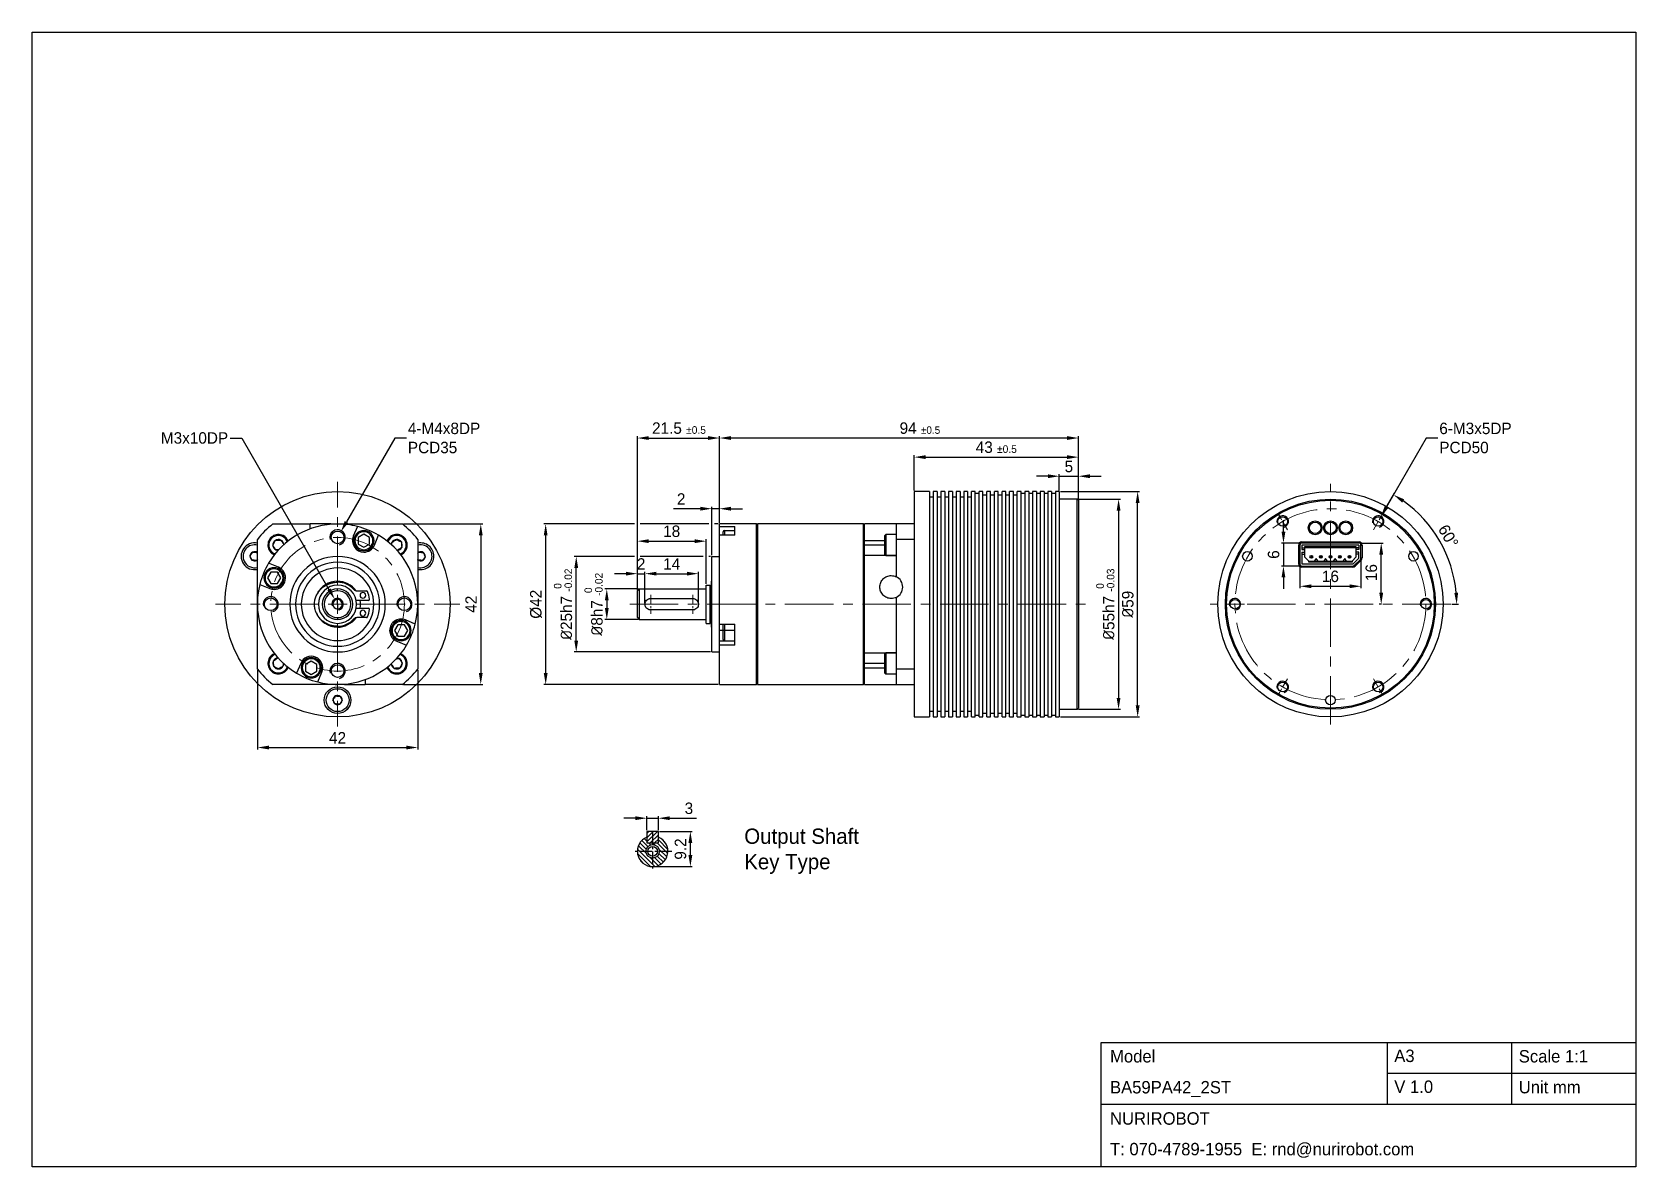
# Model space of a CAD drawing. Header units: millimetres. Extents: x 0 to 420, y 0 to 297.
import ezdxf

# ---------------------------------------------------------------- set-up
doc = ezdxf.new("R2010")
doc.units = ezdxf.units.MM
doc.header["$PDSIZE"] = -1
doc.linetypes.add('CENTERX2', pattern=[20.32, 12.7, -2.54, 2.54, -2.54])
doc.layers.add('외형선', color=7, linetype='Continuous', lineweight=25)
doc.layers.add('중심선', color=1, linetype='CENTERX2')
doc.layers.add('치수선', color=3, linetype='Continuous')
doc.styles.add('누리로봇 문자스타일_20230829', font='GOTHIC.TTF')
doc.dimstyles.new('A4기본 치수스타일', dxfattribs={"dimtxt": 3, "dimasz": 2.5, "dimexe": 0.5, "dimexo": 0.3, "dimgap": 1, "dimtad": 1, "dimtoh": 1, "dimdec": 1, "dimzin": 12, "dimdsep": 46, "dimtxsty": '누리로봇 문자스타일_20230829', "dimcen": 0.09, "dimclrd": 3, "dimclre": 3, "dimclrt": 3, "dimadec": 0, "dimazin": 3, "dimtm": 1e-09, "dimtfac": 1, "dimtdec": 1, "dimtofl": 0, "dimtmove": 0, "dimatfit": 3, "dimfxl": 1, "dimfrac": 2, "dimarcsym": 0})
doc.dimstyles.new('A4지시선 치수스타일', dxfattribs={"dimtxt": 3, "dimasz": 2.5, "dimexe": 0.5, "dimexo": 0.3, "dimgap": 0.396875, "dimtad": 0, "dimtih": 1, "dimtoh": 1, "dimdec": 1, "dimzin": 12, "dimdsep": 46, "dimtxsty": '누리로봇 문자스타일_20230829', "dimcen": 0.09, "dimclrd": 3, "dimclre": 3, "dimclrt": 3, "dimadec": 0, "dimazin": 3, "dimtm": 1e-09, "dimtfac": 1, "dimtdec": 1, "dimtofl": 0, "dimtmove": 0, "dimatfit": 3, "dimfxl": 1, "dimfrac": 2, "dimarcsym": 0})
doc.dimstyles.new('A4치수선 초과 치수스타일', dxfattribs={"dimtxt": 3, "dimasz": 2.5, "dimexe": 0.5, "dimexo": 0.3, "dimgap": 1, "dimtad": 1, "dimdec": 1, "dimzin": 12, "dimdsep": 46, "dimtxsty": '누리로봇 문자스타일_20230829', "dimcen": 0.09, "dimclrd": 3, "dimclre": 3, "dimclrt": 3, "dimadec": 0, "dimazin": 3, "dimtm": 1e-09, "dimtfac": 1, "dimtdec": 1, "dimtofl": 0, "dimtmove": 0, "dimatfit": 3, "dimfxl": 1, "dimfrac": 2, "dimarcsym": 0})

msp = doc.modelspace()

# ---------------------------------------------------------------- texts
at = {"color": 3, "ltscale": 0.5, "insert": (186.5, 88.55), "char_height": 4, "width": 69.668, "attachment_point": 1, "style": '누리로봇 문자스타일_20230829'}
msp.add_mtext('Output Shaft\\PKey Type', dxfattribs=at)
at = {"lineweight": -3, "attachment_point": 1, "style": '누리로봇 문자스타일_20230829'}
for s, insert, char_height, width in [('Model', (282.3, 30.58), 3.255, 10.7408), ('A3', (356.72, 30.7), 3.255, 22.2026), ('{\\fCentury Gothic|b0|i0|c0|p34;Scale 1:1}', (389.32, 30.58), 3.2548, 53.4053), ('BA59PA42_2ST', (282.28, 22.48), 3.2548, 39.9112), ('V 1.0', (356.72, 22.62), 3.255, 22.2026), ('Unit mm', (389.32, 22.5), 3.255, 53.4053), ('NURIROBOT', (282.28, 14.3), 3.255, 40.3813), ('T: 070-4789-1955  E: rnd@nurirobot.com', (282.29, 6.29), 3.2548, 113.1697)]:
    msp.add_mtext(s, dxfattribs=dict(at, insert=insert, char_height=char_height, width=width))

# ---------------------------------------------------------------- blocks, each defined once
blk = doc.blocks.new('*D64')
at = {"layer": 'Defpoints', "color": 0}
for p in [(96.97, 168.26), (96.97, 126.26), (117.5, 126.26)]:
    blk.add_point(p, dxfattribs=at)
at = {"layer": '치수선', "color": 3, "lineweight": -2}
for p, q in [((97.27, 168.26), (118, 168.26)), ((117.5, 165.26), (117.5, 129.26)), ((97.27, 126.26), (118, 126.26))]:
    blk.add_line(p, q, dxfattribs=at)
at = {"layer": '치수선', "color": 3}
for points in [[(117, 165.26), (118, 165.26), (117.5, 168.26)], [(117, 129.26), (118, 129.26), (117.5, 126.26)]]:
    blk.add_solid(points, dxfattribs=at)
at = {"layer": '치수선', "color": 3, "insert": (114.96, 147.26), "char_height": 3, "attachment_point": 5, "rotation": 90, "style": '누리로봇 문자스타일_20230829'}
blk.add_mtext('42', dxfattribs=at)
blk = doc.blocks.new('*D65')
at = {"layer": 'Defpoints', "color": 0}
for p in [(59, 130.29), (101, 130.29), (101, 109.76)]:
    blk.add_point(p, dxfattribs=at)
at = {"layer": '치수선', "color": 3, "lineweight": -2}
for p, q in [((59, 129.99), (59, 109.26)), ((101, 129.99), (101, 109.26)), ((62, 109.76), (98, 109.76))]:
    blk.add_line(p, q, dxfattribs=at)
at = {"layer": '치수선', "color": 3}
for points in [[(62, 110.26), (62, 109.26), (59, 109.76)], [(98, 110.26), (98, 109.26), (101, 109.76)]]:
    blk.add_solid(points, dxfattribs=at)
at = {"layer": '치수선', "color": 3, "insert": (80, 112.3), "char_height": 3, "attachment_point": 5, "style": '누리로봇 문자스타일_20230829'}
blk.add_mtext('42', dxfattribs=at)
blk = doc.blocks.new('SW_CENTERMARKSYMBOL_0')
at = {"layer": '중심선', "color": 0, "linetype": 'CENTERX2', "lineweight": 18}
for p, q in [((0, 5), (0, 32)), ((-5, 0), (-32, 0)), ((0, 0), (-2.5, 0)), ((0, 0), (0, 2.5)), ((0, 0), (0, -2.5)), ((0, 0), (2.5, 0)), ((5, 0), (32, 0)), ((0, -5), (0, -32))]:
    blk.add_line(p, q, dxfattribs=at)
blk = doc.blocks.new('*D80')
at = {"layer": 'Defpoints', "color": 0}
for p in [(347.5, 163.26), (353.3, 163.26), (353.7, 147.26)]:
    blk.add_point(p, dxfattribs=at)
at = {"layer": '치수선', "color": 3, "lineweight": -2}
for p, q in [((347.8, 163.26), (353.8, 163.26)), ((353.3, 150.26), (353.3, 160.26)), ((353.4, 147.26), (352.8, 147.26))]:
    blk.add_line(p, q, dxfattribs=at)
at = {"layer": '치수선', "color": 3}
for points in [[(352.8, 160.26), (353.8, 160.26), (353.3, 163.26)], [(352.8, 150.26), (353.8, 150.26), (353.3, 147.26)]]:
    blk.add_solid(points, dxfattribs=at)
at = {"layer": '치수선', "color": 3, "insert": (350.72, 155.54), "char_height": 3, "attachment_point": 5, "rotation": 90, "style": '누리로봇 문자스타일_20230829'}
blk.add_mtext('16', dxfattribs=at)
blk = doc.blocks.new('*D81')
at = {"layer": 'Defpoints', "color": 0}
for p in [(332.5, 163.26), (327.7, 157.26), (332.5, 157.26)]:
    blk.add_point(p, dxfattribs=at)
at = {"layer": '치수선', "color": 3, "lineweight": -2}
for p, q in [((327.7, 166.26), (327.7, 169.26)), ((332.2, 163.26), (327.2, 163.26)), ((327.7, 163.26), (327.7, 157.26)), ((332.2, 157.26), (327.2, 157.26)), ((327.7, 154.26), (327.7, 151.26))]:
    blk.add_line(p, q, dxfattribs=at)
at = {"layer": '치수선', "color": 3}
for points in [[(327.2, 166.26), (328.2, 166.26), (327.7, 163.26)], [(327.2, 154.26), (328.2, 154.26), (327.7, 157.26)]]:
    blk.add_solid(points, dxfattribs=at)
at = {"layer": '치수선', "color": 3, "insert": (325.12, 160.26), "char_height": 3, "attachment_point": 5, "rotation": 90, "style": '누리로봇 문자스타일_20230829'}
blk.add_mtext('6', dxfattribs=at)
blk = doc.blocks.new('*D82')
at = {"layer": 'Defpoints', "color": 0}
for p in [(332, 157.76), (348, 159.37), (348, 151.96)]:
    blk.add_point(p, dxfattribs=at)
at = {"layer": '치수선', "color": 3, "lineweight": -2}
for p, q in [((332, 157.46), (332, 151.46)), ((348, 159.07), (348, 151.46)), ((335, 151.96), (345, 151.96))]:
    blk.add_line(p, q, dxfattribs=at)
at = {"layer": '치수선', "color": 3}
for points in [[(335, 152.46), (335, 151.46), (332, 151.96)], [(345, 152.46), (345, 151.46), (348, 151.96)]]:
    blk.add_solid(points, dxfattribs=at)
at = {"layer": '치수선', "color": 3, "insert": (340, 154.54), "char_height": 3, "attachment_point": 5, "style": '누리로봇 문자스타일_20230829'}
blk.add_mtext('16', dxfattribs=at)
blk = doc.blocks.new('*U62')
at = {"color": 1, "linetype": 'CENTERX2', "lineweight": 18, "ltscale": 0.2}
blk.add_line((-2.5, 0), (2.5, 0), dxfattribs=at)
blk = doc.blocks.new('*U63')
at = {"color": 0, "linetype": 'ByBlock', "lineweight": -2}
for p, rotation in [((235.99, 139.54), 120), ((260.99, 139.54), 60.00000000000001), ((223.49, 117.89), 180), ((235.99, 96.24), 240), ((260.99, 96.24), 300)]:
    blk.add_blockref('*U62', p, dxfattribs=dict(at, rotation=rotation))
blk.add_blockref('*U62', (273.49, 117.89), dxfattribs=at)
blk = doc.blocks.new('*D83')
at = {"color": 3, "ltscale": 0.5}
for p, q in [((353.9, 171.34), (356.79, 176.33)), ((371.8, 147.26), (373.57, 147.26))]:
    blk.add_line(p, q, dxfattribs=at)
blk.add_arc((340, 147.26), 33.07, 5.1991, 54.8009, dxfattribs=at)
for points in [[(358.79, 173.86), (359.33, 174.71), (356.54, 175.9)], [(373.44, 150.28), (372.44, 150.23), (373.07, 147.26)]]:
    blk.add_solid(points, dxfattribs=at)
at = {"layer": 'Defpoints', "color": 0, "ltscale": 0.5}
for p in [(353.75, 171.08), (351.25, 166.75), (371.08, 158.57), (308.5, 147.26), (371.5, 147.26)]:
    blk.add_point(p, dxfattribs=at)
at = {"color": 3, "ltscale": 0.5, "insert": (370.87, 165.08), "char_height": 3, "attachment_point": 5, "rotation": 300, "style": '누리로봇 문자스타일_20230829'}
blk.add_mtext('60°', dxfattribs=at)
blk = doc.blocks.new('*D84')
at = {"color": 3, "linetype": 'Continuous', "lineweight": -2}
for p, q in [((365.11, 190.76), (354.62, 172.59)), ((368.11, 190.76), (365.11, 190.76)), ((352.41, 168.91), (352.59, 168.91)), ((352.5, 168.82), (352.5, 169))]:
    blk.add_line(p, q, dxfattribs=at)
at = {"color": 3, "linetype": 'Continuous'}
blk.add_solid([(354.19, 172.84), (355.06, 172.34), (353.12, 169.99)], dxfattribs=at)
at = {"layer": 'Defpoints', "color": 0, "linetype": 'Continuous'}
for p in [(353.12, 169.99), (351.87, 167.83)]:
    blk.add_point(p, dxfattribs=at)
at = {"color": 3, "linetype": 'Continuous', "lineweight": 18, "insert": (368.51, 190.76), "char_height": 3, "attachment_point": 4, "style": '누리로봇 문자스타일_20230829'}
blk.add_mtext('6-M3x5DP\\PPCD50', dxfattribs=at)
blk = doc.blocks.new('*D66')
at = {"layer": 'Defpoints', "color": 0}
for p in [(180, 190.76), (274, 174.46), (180, 168.26)]:
    blk.add_point(p, dxfattribs=at)
at = {"layer": '치수선', "color": 3, "lineweight": -2}
for p, q in [((180, 168.56), (180, 191.26)), ((271, 190.76), (183, 190.76)), ((274, 174.76), (274, 191.26))]:
    blk.add_line(p, q, dxfattribs=at)
at = {"layer": '치수선', "color": 3}
for points in [[(183, 191.26), (183, 190.26), (180, 190.76)], [(271, 191.26), (271, 190.26), (274, 190.76)]]:
    blk.add_solid(points, dxfattribs=at)
at = {"layer": '치수선', "color": 3, "insert": (232.5, 193.34), "char_height": 3, "attachment_point": 5, "style": '누리로봇 문자스타일_20230829'}
blk.add_mtext('94 {\\H0.65x;%%P0.5}', dxfattribs=at)
blk = doc.blocks.new('*D67')
at = {"layer": 'Defpoints', "color": 0}
for p in [(273.7, 174.76), (273.7, 119.76), (284.52, 119.76)]:
    blk.add_point(p, dxfattribs=at)
at = {"layer": '치수선', "color": 3, "lineweight": -2}
for p, q in [((274, 174.76), (285.02, 174.76)), ((284.52, 171.76), (284.52, 122.76)), ((274, 119.76), (285.02, 119.76))]:
    blk.add_line(p, q, dxfattribs=at)
at = {"layer": '치수선', "color": 3}
for points in [[(284.02, 171.76), (285.02, 171.76), (284.52, 174.76)], [(284.02, 122.76), (285.02, 122.76), (284.52, 119.76)]]:
    blk.add_solid(points, dxfattribs=at)
at = {"layer": '치수선', "color": 3, "insert": (281.07, 147.26), "char_height": 3, "attachment_point": 5, "rotation": 90, "style": '누리로봇 문자스타일_20230829'}
blk.add_mtext('{\\fISOCPEUR|b0|i0|c0|p34;%%C}55h7 {\\H0.66x;\\S 0^ -0.03;}', dxfattribs=at)
blk = doc.blocks.new('*D68')
at = {"layer": 'Defpoints', "color": 0}
for p in [(159, 151.26), (150.5, 143.26), (159, 143.26)]:
    blk.add_point(p, dxfattribs=at)
at = {"layer": '치수선', "color": 3, "lineweight": -2}
for p, q in [((158.7, 151.26), (150, 151.26)), ((150.5, 148.26), (150.5, 146.26)), ((158.7, 143.26), (150, 143.26))]:
    blk.add_line(p, q, dxfattribs=at)
at = {"layer": '치수선', "color": 3}
for points in [[(150, 148.26), (151, 148.26), (150.5, 151.26)], [(150, 146.26), (151, 146.26), (150.5, 143.26)]]:
    blk.add_solid(points, dxfattribs=at)
at = {"layer": '치수선', "color": 3, "insert": (147.05, 147.26), "char_height": 3, "attachment_point": 5, "rotation": 90, "style": '누리로봇 문자스타일_20230829'}
blk.add_mtext('{\\fISOCPEUR|b0|i0|c0|p34;%%C}8h7 {\\H0.66x;\\S 0^ -0.02;}', dxfattribs=at)
blk = doc.blocks.new('*D85')
at = {"layer": 'Defpoints', "color": 0}
for p in [(142.5, 159.76), (178, 159.76), (178, 134.76)]:
    blk.add_point(p, dxfattribs=at)
at = {"layer": '치수선', "color": 3, "lineweight": -2}
for p, q in [((157.75, 159.76), (142, 159.76)), ((175.75, 159.76), (159.25, 159.76)), ((177.7, 159.76), (177.25, 159.76)), ((142.5, 137.76), (142.5, 156.76)), ((177.7, 134.76), (142, 134.76))]:
    blk.add_line(p, q, dxfattribs=at)
at = {"layer": '치수선', "color": 3}
for points in [[(142, 156.76), (143, 156.76), (142.5, 159.76)], [(142, 137.76), (143, 137.76), (142.5, 134.76)]]:
    blk.add_solid(points, dxfattribs=at)
at = {"layer": '치수선', "color": 3, "insert": (139.05, 147.26), "char_height": 3, "width": 29.0707, "attachment_point": 5, "rotation": 90, "style": '누리로봇 문자스타일_20230829'}
blk.add_mtext('{\\fISOCPEUR|b0|i0|c0|p34;%%C}25h7 {\\H0.66x;\\S 0^ -0.02;}', dxfattribs=at)
blk = doc.blocks.new('*D86')
at = {"layer": 'Defpoints', "color": 0}
for p in [(134.5, 168.26), (180, 168.26), (180, 126.26)]:
    blk.add_point(p, dxfattribs=at)
at = {"layer": '치수선', "color": 3, "lineweight": -2}
for p, q in [((157.75, 168.26), (134, 168.26)), ((177.25, 168.26), (159.25, 168.26)), ((179.7, 168.26), (178.75, 168.26)), ((134.5, 129.26), (134.5, 165.26)), ((179.7, 126.26), (134, 126.26))]:
    blk.add_line(p, q, dxfattribs=at)
at = {"layer": '치수선', "color": 3}
for points in [[(134, 165.26), (135, 165.26), (134.5, 168.26)], [(134, 129.26), (135, 129.26), (134.5, 126.26)]]:
    blk.add_solid(points, dxfattribs=at)
at = {"layer": '치수선', "color": 3, "insert": (131.96, 147.26), "char_height": 3, "attachment_point": 5, "rotation": 90, "style": '누리로봇 문자스타일_20230829'}
blk.add_mtext('%%C42', dxfattribs=at)
blk = doc.blocks.new('*D87')
at = {"layer": 'Defpoints', "color": 0}
for p in [(180, 190.76), (180, 190.76), (158.5, 150.76)]:
    blk.add_point(p, dxfattribs=at)
at = {"layer": '치수선', "color": 3, "lineweight": -2}
for p, q in [((158.5, 151.06), (158.5, 191.26)), ((161.5, 190.76), (177, 190.76)), ((180, 191.06), (180, 191.26))]:
    blk.add_line(p, q, dxfattribs=at)
at = {"layer": '치수선', "color": 3}
for points in [[(161.5, 191.26), (161.5, 190.26), (158.5, 190.76)], [(177, 191.26), (177, 190.26), (180, 190.76)]]:
    blk.add_solid(points, dxfattribs=at)
at = {"layer": '치수선', "color": 3, "insert": (169.41, 193.34), "char_height": 3, "attachment_point": 5, "style": '누리로봇 문자스타일_20230829'}
blk.add_mtext('21.5 {\\H0.66667x;%%P0.5}', dxfattribs=at)
blk = doc.blocks.new('*D69')
at = {"layer": 'Defpoints', "color": 0}
for p in [(180, 172.26), (180, 172.26), (178, 159.76)]:
    blk.add_point(p, dxfattribs=at)
at = {"layer": '치수선', "color": 3, "lineweight": -2}
for p, q in [((175, 172.26), (167.96, 172.26)), ((178, 160.06), (178, 172.76)), ((180, 172.26), (178, 172.26)), ((180, 172.56), (180, 172.76)), ((183, 172.26), (186, 172.26))]:
    blk.add_line(p, q, dxfattribs=at)
at = {"layer": '치수선', "color": 3}
for points in [[(175, 172.76), (175, 171.76), (178, 172.26)], [(183, 172.76), (183, 171.76), (180, 172.26)]]:
    blk.add_solid(points, dxfattribs=at)
at = {"layer": '치수선', "color": 3, "insert": (169.98, 174.8), "char_height": 3, "attachment_point": 5, "style": '누리로봇 문자스타일_20230829'}
blk.add_mtext('2', dxfattribs=at)
blk = doc.blocks.new('*D70')
at = {"layer": 'Defpoints', "color": 0}
for p in [(176.5, 163.76), (176.5, 152.26), (158.5, 150.76)]:
    blk.add_point(p, dxfattribs=at)
at = {"layer": '치수선', "color": 3, "lineweight": -2}
for p, q in [((158.5, 151.06), (158.5, 164.26)), ((176.5, 152.56), (176.5, 164.26)), ((161.5, 163.76), (173.5, 163.76))]:
    blk.add_line(p, q, dxfattribs=at)
at = {"layer": '치수선', "color": 3}
for points in [[(161.5, 164.26), (161.5, 163.26), (158.5, 163.76)], [(173.5, 164.26), (173.5, 163.26), (176.5, 163.76)]]:
    blk.add_solid(points, dxfattribs=at)
at = {"layer": '치수선', "color": 3, "insert": (167.5, 166.34), "char_height": 3, "attachment_point": 5, "style": '누리로봇 문자스타일_20230829'}
blk.add_mtext('18', dxfattribs=at)
blk = doc.blocks.new('*D71')
at = {"layer": 'Defpoints', "color": 0}
for p in [(274, 185.76), (231, 176.76), (274, 174.76)]:
    blk.add_point(p, dxfattribs=at)
at = {"layer": '치수선', "color": 3, "lineweight": -2}
for p, q in [((231, 177.06), (231, 186.26)), ((234, 185.76), (271, 185.76)), ((274, 175.06), (274, 186.26))]:
    blk.add_line(p, q, dxfattribs=at)
at = {"layer": '치수선', "color": 3}
for points in [[(234, 186.26), (234, 185.26), (231, 185.76)], [(271, 186.26), (271, 185.26), (274, 185.76)]]:
    blk.add_solid(points, dxfattribs=at)
at = {"layer": '치수선', "color": 3, "insert": (252.5, 188.34), "char_height": 3, "attachment_point": 5, "style": '누리로봇 문자스타일_20230829'}
blk.add_mtext('43 {\\H0.66667x;%%P0.5}', dxfattribs=at)
blk = doc.blocks.new('*D72')
at = {"layer": 'Defpoints', "color": 0}
for p in [(274, 180.76), (269, 176.76), (274, 174.76)]:
    blk.add_point(p, dxfattribs=at)
at = {"layer": '치수선', "color": 3, "lineweight": -2}
for p, q in [((266, 180.76), (263, 180.76)), ((269, 177.06), (269, 181.26)), ((269, 180.76), (274, 180.76)), ((274, 175.06), (274, 181.26)), ((277, 180.76), (280, 180.76))]:
    blk.add_line(p, q, dxfattribs=at)
at = {"layer": '치수선', "color": 3}
for points in [[(266, 181.26), (266, 180.26), (269, 180.76)], [(277, 181.26), (277, 180.26), (274, 180.76)]]:
    blk.add_solid(points, dxfattribs=at)
at = {"layer": '치수선', "color": 3, "insert": (271.5, 183.3), "char_height": 3, "attachment_point": 5, "style": '누리로봇 문자스타일_20230829'}
blk.add_mtext('5', dxfattribs=at)
blk = doc.blocks.new('*D73')
at = {"layer": 'Defpoints', "color": 0}
for p in [(79.25, 148.56), (80.75, 145.96)]:
    blk.add_point(p, dxfattribs=at)
at = {"layer": '치수선', "color": 3, "lineweight": -2}
for p, q in [((51.89, 190.76), (54.89, 190.76)), ((54.89, 190.76), (77.75, 151.16)), ((79.91, 147.26), (80.09, 147.26)), ((80, 147.17), (80, 147.35))]:
    blk.add_line(p, q, dxfattribs=at)
at = {"layer": '치수선', "color": 3}
blk.add_solid([(78.18, 151.41), (77.32, 150.91), (79.25, 148.56)], dxfattribs=at)
at = {"layer": '치수선', "color": 3, "insert": (42.54, 190.76), "char_height": 3, "attachment_point": 5, "style": '누리로봇 문자스타일_20230829'}
blk.add_mtext('M3x10DP', dxfattribs=at)
blk = doc.blocks.new('*D74')
at = {"layer": 'Defpoints', "color": 0}
for p in [(80.83, 166.19), (79.17, 163.33)]:
    blk.add_point(p, dxfattribs=at)
at = {"layer": '치수선', "color": 3, "lineweight": -2}
for p, q in [((95.01, 190.76), (82.33, 168.79)), ((98.01, 190.76), (95.01, 190.76)), ((79.91, 164.76), (80.09, 164.76)), ((80, 164.67), (80, 164.85))]:
    blk.add_line(p, q, dxfattribs=at)
at = {"layer": '치수선', "color": 3}
blk.add_solid([(81.89, 169.04), (82.76, 168.54), (80.83, 166.19)], dxfattribs=at)
at = {"layer": '치수선', "color": 3, "insert": (98.41, 190.76), "char_height": 3, "attachment_point": 4, "style": '누리로봇 문자스타일_20230829'}
blk.add_mtext('4-M4x8DP\\PPCD35', dxfattribs=at)
blk = doc.blocks.new('*D75')
at = {"layer": 'Defpoints', "color": 0}
for p in [(269, 176.76), (289.52, 176.76), (269, 117.76)]:
    blk.add_point(p, dxfattribs=at)
at = {"layer": '치수선', "color": 3, "lineweight": -2}
for p, q in [((269.3, 176.76), (290.02, 176.76)), ((289.52, 120.76), (289.52, 173.76)), ((269.3, 117.76), (290.02, 117.76))]:
    blk.add_line(p, q, dxfattribs=at)
at = {"layer": '치수선', "color": 3}
for points in [[(289.02, 173.76), (290.02, 173.76), (289.52, 176.76)], [(289.02, 120.76), (290.02, 120.76), (289.52, 117.76)]]:
    blk.add_solid(points, dxfattribs=at)
at = {"layer": '치수선', "color": 3, "insert": (286.94, 147.26), "char_height": 3, "attachment_point": 5, "rotation": 90, "style": '누리로봇 문자스타일_20230829'}
blk.add_mtext('{\\fISOCPEUR|b0|i0|c0|p34;%%C}59', dxfattribs=at)
blk = doc.blocks.new('*D76')
at = {"layer": 'Defpoints', "color": 0}
for p in [(164, 87.79), (172.39, 87.79), (162.5, 78.59)]:
    blk.add_point(p, dxfattribs=at)
at = {"layer": '치수선', "color": 3, "lineweight": -2}
for p, q in [((164.3, 87.79), (172.89, 87.79)), ((172.39, 81.59), (172.39, 84.79)), ((162.8, 78.59), (172.89, 78.59))]:
    blk.add_line(p, q, dxfattribs=at)
at = {"layer": '치수선', "color": 3}
for points in [[(171.89, 84.79), (172.89, 84.79), (172.39, 87.79)], [(171.89, 81.59), (172.89, 81.59), (172.39, 78.59)]]:
    blk.add_solid(points, dxfattribs=at)
at = {"layer": '치수선', "color": 3, "insert": (169.81, 83.19), "char_height": 3, "attachment_point": 5, "rotation": 90, "style": '누리로봇 문자스타일_20230829'}
blk.add_mtext('9.2', dxfattribs=at)
blk = doc.blocks.new('*D77')
at = {"layer": 'Defpoints', "color": 0}
for p in [(164, 91.26), (161, 87.79), (164, 87.79)]:
    blk.add_point(p, dxfattribs=at)
at = {"layer": '치수선', "color": 3, "lineweight": -2}
for p, q in [((158, 91.26), (155, 91.26)), ((161, 88.09), (161, 91.76)), ((161, 91.26), (164, 91.26)), ((164, 88.09), (164, 91.76)), ((167, 91.26), (174.01, 91.26))]:
    blk.add_line(p, q, dxfattribs=at)
at = {"layer": '치수선', "color": 3}
for points in [[(158, 91.76), (158, 90.76), (161, 91.26)], [(167, 91.76), (167, 90.76), (164, 91.26)]]:
    blk.add_solid(points, dxfattribs=at)
at = {"layer": '치수선', "color": 3, "insert": (172, 93.84), "char_height": 3, "attachment_point": 5, "style": '누리로봇 문자스타일_20230829'}
blk.add_mtext('3', dxfattribs=at)
blk = doc.blocks.new('*D78')
at = {"layer": 'Defpoints', "color": 0}
for p in [(174.5, 155.26), (160.5, 147.26), (174.5, 147.26)]:
    blk.add_point(p, dxfattribs=at)
at = {"layer": '치수선', "color": 3, "lineweight": -2}
for p, q in [((160.5, 147.56), (160.5, 155.76)), ((174.5, 147.56), (174.5, 155.76)), ((163.5, 155.26), (171.5, 155.26))]:
    blk.add_line(p, q, dxfattribs=at)
at = {"layer": '치수선', "color": 3}
for points in [[(163.5, 155.76), (163.5, 154.76), (160.5, 155.26)], [(171.5, 155.76), (171.5, 154.76), (174.5, 155.26)]]:
    blk.add_solid(points, dxfattribs=at)
at = {"layer": '치수선', "color": 3, "insert": (167.5, 157.8), "char_height": 3, "attachment_point": 5, "style": '누리로봇 문자스타일_20230829'}
blk.add_mtext('14', dxfattribs=at)
blk = doc.blocks.new('*D79')
at = {"layer": 'Defpoints', "color": 0}
for p in [(158.5, 155.26), (160.5, 155.26), (160.5, 147.26)]:
    blk.add_point(p, dxfattribs=at)
at = {"layer": '치수선', "color": 3, "lineweight": -2}
for p, q in [((158.5, 155.56), (158.5, 155.76)), ((160.5, 147.56), (160.5, 155.76)), ((155.5, 155.26), (152.5, 155.26)), ((158.5, 155.26), (160.5, 155.26)), ((163.5, 155.26), (166.5, 155.26))]:
    blk.add_line(p, q, dxfattribs=at)
at = {"layer": '치수선', "color": 3}
for points in [[(155.5, 155.76), (155.5, 154.76), (158.5, 155.26)], [(163.5, 155.76), (163.5, 154.76), (160.5, 155.26)]]:
    blk.add_solid(points, dxfattribs=at)
at = {"layer": '치수선', "color": 3, "insert": (159.5, 157.8), "char_height": 3, "attachment_point": 5, "style": '누리로봇 문자스타일_20230829'}
blk.add_mtext('2', dxfattribs=at)

# ---------------------------------------------------------------- dimensions: what is measured, and where the dimension line sits
at = {"color": 7, "linetype": 'Continuous', "lineweight": 18}
dim = msp.add_diameter_dim_2p(p1=(351.87, 167.83), p2=(353.12, 169.99), text='6-M3x5DP\\PPCD50', dimstyle='A4지시선 치수스타일', override={"dimasz": 3}, dxfattribs=at)
dim.commit()
dim.dimension.update_dxf_attribs({"geometry": '*D84', "text_midpoint": (378.13, 190.76), "dimtype": 163})
at = {"ltscale": 0.5}
dim = msp.add_angular_dim_2l(base=(371.08, 158.57), line1=((371.5, 147.26), (308.5, 147.26)), line2=((351.25, 166.75), (353.75, 171.08)), dimstyle='A4기본 치수스타일', override={"dimasz": 3, "dimdec": 0, "dimadec": 0, "dimazin": 3}, dxfattribs=at)
dim.commit()
dim.dimension.update_dxf_attribs({"geometry": '*D83', "text_midpoint": (370.87, 165.08)})
at = {"layer": '치수선'}
for base, p1, p2, text, override, picture, middle in [((180, 190.76), (158.5, 150.76), (180, 190.76), '<> {\\H0.66667x;%%P0.5}', {"dimasz": 3, "dimtofl": 1}, '*D87', (169.41, 190.76)), ((180, 190.76), (274, 174.46), (180, 168.26), '<> {\\H0.65x;%%P0.5}', {"dimasz": 3, "dimtmove": 0}, '*D66', (232.5, 190.76)), ((274, 185.76), (231, 176.76), (274, 174.76), '<> {\\H0.66667x;%%P0.5}', {"dimasz": 3, "dimtofl": 1, "dimtmove": 0}, '*D71', (252.5, 185.76))]:
    dim = msp.add_linear_dim(base=base, p1=p1, p2=p2, text=text, dimstyle='A4기본 치수스타일', override=override, dxfattribs=at)
    dim.commit()
    dim.dimension.update_dxf_attribs({"geometry": picture, "text_midpoint": middle, "dimtype": 160})
for p1, p2, text, picture, middle in [((79.17, 163.33), (80.83, 166.19), '4-M4x8DP\\PPCD35', '*D74', (108.11, 190.76)), ((80.75, 145.96), (79.25, 148.56), 'M3x10DP', '*D73', (42.54, 190.76))]:
    dim = msp.add_diameter_dim_2p(p1=p1, p2=p2, text=text, dimstyle='A4지시선 치수스타일', override={"dimasz": 3}, dxfattribs=at)
    dim.commit()
    dim.dimension.update_dxf_attribs({"geometry": picture, "text_midpoint": middle, "dimtype": 163})
for base, p1, p2, override, picture, middle in [((274, 180.76), (269, 176.76), (274, 174.76), {"dimasz": 3, "dimtofl": 1, "dimtmove": 0}, '*D72', (271.5, 180.76)), ((180, 172.26), (178, 159.76), (180, 172.26), {"dimasz": 3, "dimtofl": 1}, '*D69', (169.98, 172.26)), ((160.5, 155.26), (158.5, 155.26), (160.5, 147.26), {"dimasz": 3, "dimtofl": 1}, '*D79', (159.5, 155.26)), ((348, 151.96), (332, 157.76), (348, 159.37), {"dimasz": 3}, '*D82', (340, 151.96)), ((101, 109.76), (59, 130.29), (101, 130.29), {"dimasz": 3, "dimtofl": 1}, '*D65', (80, 109.76))]:
    dim = msp.add_linear_dim(base=base, p1=p1, p2=p2, dimstyle='A4기본 치수스타일', override=override, dxfattribs=at)
    dim.commit()
    dim.dimension.update_dxf_attribs({"geometry": picture, "text_midpoint": middle, "dimtype": 160})
for base, p1, p2, text, override, picture, middle in [((289.52, 176.76), (269, 117.76), (269, 176.76), '{\\fISOCPEUR|b0|i0|c0|p34;%%C}<>', {"dimasz": 3, "dimtofl": 1, "dimtmove": 0}, '*D75', (289.52, 147.26)), ((134.5, 168.26), (180, 126.26), (180, 168.26), '%%C<>', {"dimasz": 3, "dimtofl": 1}, '*D86', (134.5, 147.26)), ((142.5, 159.76), (178, 134.76), (178, 159.76), '{\\fISOCPEUR|b0|i0|c0|p34;%%C}<>h7 {\\H0.66x;\\S 0^ -0.02;}', {"dimasz": 3, "dimtofl": 1}, '*D85', (142.5, 147.26)), ((150.5, 143.26), (159, 151.26), (159, 143.26), '{\\fISOCPEUR|b0|i0|c0|p34;%%C}<>h7 {\\H0.66x;\\S 0^ -0.02;}', {"dimasz": 3, "dimtofl": 1}, '*D68', (150.5, 147.26))]:
    dim = msp.add_linear_dim(base=base, p1=p1, p2=p2, angle=90, text=text, dimstyle='A4기본 치수스타일', override=override, dxfattribs=at)
    dim.commit()
    dim.dimension.update_dxf_attribs({"geometry": picture, "text_midpoint": middle, "dimtype": 160})
dim = msp.add_linear_dim(base=(284.52, 119.76), p1=(273.7, 174.76), p2=(273.7, 119.76), angle=90, text='{\\fISOCPEUR|b0|i0|c0|p34;%%C}<>h7 {\\H0.66x;\\S 0^ -0.03;}', dimstyle='A4기본 치수스타일', override={"dimasz": 3, "dimtofl": 1, "dimtmove": 0}, dxfattribs=at)
dim.commit()
dim.dimension.update_dxf_attribs({"geometry": '*D67', "text_midpoint": (281.07, 147.26)})
for base, p1, p2, override, picture, middle in [((117.5, 126.26), (96.97, 168.26), (96.97, 126.26), {"dimasz": 3, "dimtofl": 1}, '*D64', (117.5, 147.26)), ((327.7, 157.26), (332.5, 163.26), (332.5, 157.26), {"dimasz": 3, "dimtofl": 1}, '*D81', (327.7, 160.26)), ((353.3, 163.26), (353.7, 147.26), (347.5, 163.26), {"dimasz": 3}, '*D80', (353.3, 155.54))]:
    dim = msp.add_linear_dim(base=base, p1=p1, p2=p2, angle=90, dimstyle='A4기본 치수스타일', override=override, dxfattribs=at)
    dim.commit()
    dim.dimension.update_dxf_attribs({"geometry": picture, "text_midpoint": middle, "dimtype": 160})
for base, p1, p2, dimstyle, picture, middle in [((176.5, 163.76), (158.5, 150.76), (176.5, 152.26), 'A4기본 치수스타일', '*D70', (167.5, 166.34)), ((174.5, 155.26), (160.5, 147.26), (174.5, 147.26), 'A4기본 치수스타일', '*D78', (167.5, 157.8)), ((164, 91.26), (161, 87.79), (164, 87.79), 'A4치수선 초과 치수스타일', '*D77', (172, 93.84))]:
    dim = msp.add_linear_dim(base=base, p1=p1, p2=p2, dimstyle=dimstyle, override={"dimasz": 3, "dimtofl": 1}, dxfattribs=at)
    dim.commit()
    dim.dimension.update_dxf_attribs({"geometry": picture, "text_midpoint": middle})
dim = msp.add_linear_dim(base=(172.39, 87.79), p1=(162.5, 78.59), p2=(164, 87.79), angle=90, dimstyle='A4치수선 초과 치수스타일', override={"dimasz": 3, "dimtofl": 1}, dxfattribs=at)
dim.commit()
dim.dimension.update_dxf_attribs({"geometry": '*D76', "text_midpoint": (169.81, 83.19)})

# ---------------------------------------------------------------- hatches: boundary and pattern name
at = {"ltscale": 0.5}
h = msp.add_hatch(dxfattribs=at)
h.set_pattern_fill('ANSI31', color=256, scale=0.25, angle=90)
h.set_pattern_definition([(135, (0, 34.0498), (-0.561266, -0.561266), [])])
h.paths.add_polyline_path([(162.5, 84.34), (162.5, 84.79), (161, 84.79), (161, 86.3, 0.305615), (158.5, 82.59), (160.75, 82.59, -0.414214)])
h.paths.add_polyline_path([(164, 86.3), (164, 84.79), (162.5, 84.79), (162.5, 84.34, -0.414214), (164.25, 82.59), (166.5, 82.59, 0.305615)])
h.paths.add_polyline_path([(166.5, 82.59), (164.25, 82.59, -0.414214), (162.5, 80.84), (162.5, 78.59, 0.414214)])
h.paths.add_polyline_path([(162.5, 80.84, -0.414214), (160.75, 82.59), (158.5, 82.59, 0.414214), (162.5, 78.59)])
h = msp.add_hatch(dxfattribs=at)
h.set_pattern_fill('ANSI31', color=256, scale=0.25)
h.set_pattern_definition([(45, (0, 34.0498), (-0.561266, 0.561266), [])])
h.paths.add_polyline_path([(161, 84.79), (164, 84.79), (164, 87.79), (161, 87.79)])

# ---------------------------------------------------------------- linework, layer by layer
at = {"color": 1, "linetype": 'CENTERX2', "lineweight": 18}
for p, q in [((340, 115.76), (340, 178.76)), ((371.5, 147.26), (308.5, 147.26))]:
    msp.add_line(p, q, dxfattribs=at)
at = {"color": 7, "linetype": 'Continuous', "lineweight": 25}
for p, q in [((189.7, 168.26), (180, 168.26)), ((180, 126.26), (180, 168.26)), ((190, 167.96), (189.7, 168.26)), ((189.7, 126.26), (189.7, 168.26)), ((217.7, 168.26), (190, 168.26)), ((190, 168.26), (190, 126.26)), ((218, 167.96), (217.7, 168.26)), ((217.7, 126.26), (217.7, 168.26)), ((231, 168.26), (218, 168.26)), ((218, 126.26), (218, 168.26)), ((226.3, 168.26), (226.3, 154.46)), ((180, 167.61), (184, 167.61)), ((184, 165.31), (180, 165.31)), ((181, 165.31), (181, 166.24)), ((181.3, 166.54), (184, 166.54)), ((184, 165.31), (184, 167.61)), ((218, 163.95), (223.3, 163.95)), ((223.55, 165.51), (223.3, 165.26)), ((223.3, 160.26), (223.3, 165.26)), ((226.3, 165.51), (223.55, 165.51)), ((223.55, 165.51), (223.55, 160.01)), ((231, 164.23), (226.3, 164.23)), ((226.3, 160.01), (218, 160.01)), ((223.3, 160.26), (223.55, 160.01)), ((223.55, 160.01), (226.3, 160.01)), ((331.7, 157.76), (331.7, 162.76)), ((331.7, 162.76), (332, 162.76)), ((332, 162.76), (332, 157.76)), ((332.5, 163.56), (347.5, 163.56)), ((332.5, 163.26), (332.5, 163.56)), ((347.5, 163.26), (332.5, 163.26)), ((332.55, 162.74), (332.55, 161.55)), ((347.45, 162.74), (332.55, 162.74)), ((332.55, 162.02), (333.25, 162.02)), ((332.55, 161.55), (333.25, 161.55)), ((332.55, 160.85), (332.55, 157.84)), ((332.55, 160.85), (333.25, 160.85)), ((332.55, 160.37), (333.25, 160.37)), ((333.25, 162.29), (333.25, 159.63)), ((346.75, 162.29), (333.25, 162.29)), ((346.75, 162.04), (333.25, 162.04)), ((333.25, 159.63), (334.34, 158.54)), ((335, 160.01), (335, 159.67)), ((335, 159.31), (335, 159.66)), ((337.5, 160.01), (337.5, 159.67)), ((337.5, 159.31), (337.5, 159.66)), ((340, 160.01), (340, 159.67)), ((340, 159.31), (340, 159.66)), ((342.5, 160.01), (342.5, 159.67)), ((342.5, 159.31), (342.5, 159.66)), ((345, 160.01), (345, 159.67)), ((345, 159.31), (345, 159.66)), ((345.66, 158.54), (346.75, 159.63)), ((346.75, 159.63), (346.75, 162.29)), ((347.45, 162.02), (346.75, 162.02)), ((347.45, 161.55), (346.75, 161.55)), ((347.45, 160.85), (346.75, 160.85)), ((347.45, 160.37), (346.75, 160.37)), ((347.45, 162.74), (347.45, 161.55)), ((347.45, 159.34), (347.45, 160.85)), ((347.5, 163.26), (347.5, 163.56)), ((348, 159.37), (348, 162.76)), ((348, 162.76), (348.3, 162.76)), ((348.3, 162.76), (348.3, 159.37)), ((331.7, 157.76), (332, 157.76)), ((332.5, 156.96), (332.5, 157.26)), ((332.5, 157.26), (345.89, 157.26)), ((345.89, 156.96), (332.5, 156.96)), ((332.55, 157.84), (345.95, 157.84)), ((334.34, 158.54), (345.66, 158.54)), ((334.34, 158.29), (334.34, 158.54)), ((345.66, 158.29), (334.34, 158.29)), ((336.25, 159.24), (335.75, 158.54)), ((336.75, 158.54), (336.25, 159.24)), ((338.75, 159.24), (338.25, 158.54)), ((339.25, 158.54), (338.75, 159.24)), ((341.25, 159.24), (340.75, 158.54)), ((341.75, 158.54), (341.25, 159.24)), ((343.75, 159.24), (343.25, 158.54)), ((344.25, 158.54), (343.75, 159.24)), ((345.66, 158.54), (345.66, 158.29)), ((345.89, 156.96), (345.89, 157.26)), ((345.95, 157.84), (347.45, 159.34)), ((346.25, 157.41), (347.85, 159.01)), ((346.46, 157.19), (346.25, 157.41)), ((348.07, 158.8), (346.46, 157.19)), ((347.85, 159.01), (348.07, 158.8)), ((348, 159.37), (348.3, 159.37)), ((177.6, 142.26), (177.6, 152.26)), ((177.8, 151.96), (177.6, 151.96)), ((178, 153.3), (177.8, 153.3)), ((226.3, 149.06), (226.3, 126.26)), ((177.6, 142.56), (177.8, 142.56)), ((178, 141.22), (177.8, 141.22)), ((180, 142.08), (184, 142.08)), ((181, 138.02), (181, 142.08)), ((184, 140.37), (181, 140.37)), ((184, 136.53), (184, 142.08)), ((184, 137.6), (180, 137.6)), ((184, 136.53), (180, 136.53)), ((181.3, 137.72), (184, 137.72)), ((218, 134.51), (226.3, 134.51)), ((223.55, 134.51), (223.3, 134.26)), ((226.3, 134.51), (223.55, 134.51)), ((223.55, 134.51), (223.55, 129.01)), ((223.3, 130.57), (218, 130.57)), ((223.3, 129.26), (223.3, 134.26)), ((231, 130.29), (226.3, 130.29)), ((180, 126.26), (189.7, 126.26)), ((189.7, 126.26), (190, 126.56)), ((190, 126.26), (217.7, 126.26)), ((217.7, 126.26), (218, 126.56)), ((218, 126.26), (231, 126.26)), ((223.3, 129.26), (223.55, 129.01)), ((223.55, 129.01), (226.3, 129.01))]:
    msp.add_line(p, q, dxfattribs=at)
at = {"color": 8, "linetype": 'Continuous', "lineweight": 25}
for p, q in [((181.3, 166.54), (181.3, 165.31)), ((223.3, 162.76), (218, 162.76)), ((181, 140.37), (180, 140.37)), ((181.3, 142.08), (181.3, 137.72)), ((223.3, 131.76), (218, 131.76))]:
    msp.add_line(p, q, dxfattribs=at)
for p, q in [((177.8, 153.3), (177.8, 141.22)), ((80, 117.76), (80, 117.76))]:
    msp.add_line(p, q)
at = {"lineweight": -3}
msp.add_line((354.9, 32.55), (354.9, 16.38), dxfattribs=at)
at = {"lineweight": -3, "ltscale": 3}
for p, q in [((387.45, 32.55), (387.45, 16.38)), ((354.9, 24.52), (420, 24.52)), ((354.9, 24.52), (420, 24.52)), ((280, 16.38), (420, 16.38)), ((280, 16.38), (420, 16.38))]:
    msp.add_line(p, q, dxfattribs=at)
for points in [[(0, 297), (420, 297), (420, 0), (0, 0)], [(161, 84.79), (164, 84.79), (164, 87.79), (161, 87.79)]]:
    msp.add_lwpolyline(points, close=True)
msp.add_lwpolyline([(280, 0), (280, 32.55), (420, 32.55), (420, 0)], close=True, dxfattribs=at)
msp.add_lwpolyline([(280, 0), (280, 32.55), (420, 32.55), (420, 0)], close=True, dxfattribs=at)
at = {"color": 7, "linetype": 'Continuous', "lineweight": 25}
for centre, radius in [((340, 147.26), 29.5), ((340, 147.26), 27.5), ((340, 147.26), 27.2), ((336, 167.26), 1.8), ((336, 167.26), 1.5), ((340, 167.26), 1.8), ((340, 167.26), 1.5), ((344, 167.26), 1.8), ((344, 167.26), 1.5), ((318.26, 159.81), 1.25), ((335, 159.66), 0.35), ((335, 159.66), 0.005), ((337.5, 159.66), 0.35), ((337.5, 159.66), 0.005), ((340, 159.66), 0.35), ((340, 159.66), 0.005), ((342.5, 159.66), 0.35), ((342.5, 159.66), 0.005), ((345, 159.66), 0.35), ((345, 159.66), 0.005), ((361.74, 159.81), 1.25), ((340, 122.16), 1.25)]:
    msp.add_circle(centre, radius, dxfattribs=at)
at = {"color": 1, "linetype": 'CENTERX2', "lineweight": 18}
msp.add_circle((340, 147.26), 25, dxfattribs=at)
for centre, radius in [((327.5, 168.91), 1.25), ((327.5, 168.91), 1.25), ((352.5, 168.91), 1.25), ((352.5, 168.91), 1.25), ((80, 164.76), 1.65), ((62.5, 147.26), 1.65), ((97.5, 147.26), 1.65), ((315, 147.26), 1.25), ((315, 147.26), 1.25), ((365, 147.26), 1.25), ((365, 147.26), 1.25), ((80, 129.76), 1.65), ((327.5, 125.61), 1.25), ((327.5, 125.61), 1.25), ((352.5, 125.61), 1.25), ((352.5, 125.61), 1.25)]:
    msp.add_circle(centre, radius)
at = {"ltscale": 0.5}
for radius in [1.75, 1.25]:
    msp.add_circle((162.5, 82.59), radius, dxfattribs=at)
for centre, radius, start, end in [((327.5, 168.91), 1.5, 284.9214, 194.9688), ((327.5, 168.91), 1.5, 284.9214, 194.9688), ((352.5, 168.91), 1.5, 284.9214, 194.9688), ((352.5, 168.91), 1.5, 284.9214, 194.9688), ((80, 164.76), 2, 284.9315, 195.5206), ((62.5, 147.26), 2, 284.9315, 195.5206), ((80, 147.26), 1.5, 284.9214, 194.9688), ((97.5, 147.26), 2, 284.9315, 195.5206), ((315, 147.26), 1.5, 284.9214, 194.9688), ((315, 147.26), 1.5, 284.9214, 194.9688), ((365, 147.26), 1.5, 284.9214, 194.9688), ((365, 147.26), 1.5, 284.9214, 194.9688), ((80, 129.76), 2, 284.9315, 195.5206), ((327.5, 125.61), 1.5, 284.9214, 194.9688), ((327.5, 125.61), 1.5, 284.9214, 194.9688), ((352.5, 125.61), 1.5, 284.9214, 194.9688), ((352.5, 125.61), 1.5, 284.9214, 194.9688)]:
    msp.add_arc(centre, radius, start, end)
at = {"color": 7, "linetype": 'Continuous', "lineweight": 25}
for centre, radius, start, end in [((181.3, 166.24), 0.3, 90, 180), ((332.5, 162.76), 0.8, 90, 180), ((332.5, 162.76), 0.5, 90, 180), ((347.5, 162.76), 0.8, 0, 90), ((347.5, 162.76), 0.5, 0, 90), ((332.5, 157.76), 0.8, 180, 270), ((332.5, 157.76), 0.5, 180, 270), ((345.89, 157.76), 0.5, 270, 315), ((345.89, 157.76), 0.8, 270, 315), ((347.5, 159.37), 0.5, 315, 0), ((347.5, 159.37), 0.8, 315, 0), ((225, 151.76), 3, 295.6793, 64.3207), ((181.3, 138.02), 0.3, 180, 270)]:
    msp.add_arc(centre, radius, start, end, dxfattribs=at)
at = {"ltscale": 0.5}
msp.add_arc((162.5, 82.59), 4, 112.0243, 67.9757, dxfattribs=at)
at = {"color": 7, "linetype": 'Continuous', "lineweight": 25}
for points, knots in [([(225, 148.76), (224.8, 148.77), (224.4, 148.79), (223.83, 148.98), (223.3, 149.26), (222.84, 149.65), (222.47, 150.11), (222.2, 150.64), (222.03, 151.21), (221.98, 151.8), (222.04, 152.38), (222.22, 152.93), (222.49, 153.44), (222.86, 153.89), (223.31, 154.26), (223.83, 154.54), (224.4, 154.73), (224.8, 154.75), (225, 154.76)], [0, 0, 0, 0, 0.062386, 0.124957, 0.187559, 0.249918, 0.312609, 0.374971, 0.437592, 0.500167, 0.562588, 0.625277, 0.687593, 0.750262, 0.812561, 0.875135, 0.937585, 1, 1, 1, 1]), ([(225, 154.76), (225.23, 154.75), (225.68, 154.72), (226.09, 154.55), (226.3, 154.46)], [0, 0, 0, 0, 0.500741, 1, 1, 1, 1]), ([(226.3, 149.06), (226.09, 148.97), (225.68, 148.8), (225.23, 148.77), (225, 148.76)], [0, 0, 0, 0, 0.4992112, 1, 1, 1, 1])]:
    msp.add_open_spline(points, degree=3, knots=knots, dxfattribs=at)
at = {"layer": '외형선', "linetype": 'Continuous', "lineweight": 25}
for p, q in [((235, 176.76), (231, 176.76)), ((231, 176.76), (231, 117.76)), ((235, 176.76), (235, 117.76)), ((237, 176.76), (236, 176.76)), ((236, 176.76), (236, 117.76)), ((237, 176.76), (237, 117.76)), ((239, 176.76), (238, 176.76)), ((238, 176.76), (238, 117.76)), ((239, 176.76), (239, 117.76)), ((241, 176.76), (240, 176.76)), ((240, 176.76), (240, 117.76)), ((241, 176.76), (241, 117.76)), ((243, 176.76), (242, 176.76)), ((242, 176.76), (242, 117.76)), ((243, 176.76), (243, 117.76)), ((245, 176.76), (244, 176.76)), ((244, 176.76), (244, 117.76)), ((245, 176.76), (245, 117.76)), ((247, 176.76), (246, 176.76)), ((246, 147.26), (246, 176.76)), ((247, 147.26), (247, 176.76)), ((249, 176.76), (248, 176.76)), ((248, 147.26), (248, 176.76)), ((249, 147.26), (249, 176.76)), ((251, 176.76), (250, 176.76)), ((250, 147.26), (250, 176.76)), ((251, 147.26), (251, 176.76)), ((253, 176.76), (252, 176.76)), ((252, 147.26), (252, 176.76)), ((253, 147.26), (253, 176.76)), ((255, 176.76), (254, 176.76)), ((254, 147.26), (254, 176.76)), ((255, 147.26), (255, 176.76)), ((257, 176.76), (256, 176.76)), ((256, 147.26), (256, 176.76)), ((257, 147.26), (257, 176.76)), ((259, 176.76), (258, 176.76)), ((258, 147.26), (258, 176.76)), ((259, 147.26), (259, 176.76)), ((261, 176.76), (260, 176.76)), ((260, 176.76), (260, 117.76)), ((261, 176.76), (261, 117.76)), ((263, 176.76), (262, 176.76)), ((262, 176.76), (262, 117.76)), ((263, 176.76), (263, 117.76)), ((265, 176.76), (264, 176.76)), ((264, 176.76), (264, 117.76)), ((265, 176.76), (265, 117.76)), ((267, 176.76), (266, 176.76)), ((266, 176.76), (266, 117.76)), ((267, 176.76), (267, 117.76)), ((269, 176.76), (268, 176.76)), ((268, 176.76), (268, 117.76)), ((269, 176.76), (269, 117.76)), ((236, 175.26), (235, 175.26)), ((238, 175.26), (237, 175.26)), ((240, 175.26), (239, 175.26)), ((242, 175.26), (241, 175.26)), ((244, 175.26), (243, 175.26)), ((246, 175.26), (245, 175.26)), ((248, 176.26), (247, 176.26)), ((250, 175.81), (249, 175.81)), ((252, 175.81), (251, 175.81)), ((254, 175.81), (253, 175.81)), ((256, 175.81), (255, 175.81)), ((258, 175.81), (257, 175.81)), ((260, 176.26), (259, 176.26)), ((262, 176.26), (261, 176.26)), ((264, 176.26), (263, 176.26)), ((266, 176.26), (265, 176.26)), ((268, 176.26), (267, 176.26)), ((273.7, 174.76), (269, 174.76)), ((274, 174.46), (273.7, 174.76)), ((273.7, 147.26), (273.7, 174.76)), ((274, 174.46), (274, 147.26)), ((63.03, 168.26), (72.8, 168.26)), ((72.8, 166.99), (72.8, 168.26)), ((78.2, 168.26), (72.8, 168.26)), ((78.2, 168.26), (78.2, 168.18)), ((78.2, 168.26), (80, 168.26)), ((80, 168.26), (96.97, 168.26)), ((59, 147.26), (59, 164.23)), ((85.18, 167.61), (84.12, 165.04)), ((86.89, 165.62), (85.39, 164.76)), ((85.39, 164.76), (85.39, 163.02)), ((86.89, 166.54), (86.89, 166.24)), ((88.39, 164.76), (86.89, 165.62)), ((88.39, 163.02), (88.39, 164.76)), ((89.66, 162.74), (90.73, 165.31)), ((101, 164.23), (101, 147.26)), ((58.95, 160.8), (59, 160.69)), ((59, 160.76), (58.95, 160.8)), ((85.39, 163.02), (86.89, 162.16)), ((86.89, 162.16), (88.39, 163.02)), ((86.89, 161.24), (86.89, 161.54)), ((101, 160.57), (101.23, 160.9)), ((178, 159.76), (180, 159.76)), ((178, 134.76), (178, 159.76)), ((59, 159.05), (58.77, 158.72)), ((62.5, 155.65), (61.64, 154.15)), ((64.52, 156.92), (61.95, 157.99)), ((64.24, 155.65), (62.5, 155.65)), ((65.1, 154.15), (64.24, 155.65)), ((101.05, 158.82), (101, 158.93)), ((101, 158.86), (101.05, 158.82)), ((59.65, 152.44), (62.22, 151.38)), ((60.72, 154.15), (61.02, 154.15)), ((61.64, 154.15), (62.5, 152.65)), ((62.5, 152.65), (64.24, 152.65)), ((64.24, 152.65), (65.1, 154.15)), ((66.02, 154.15), (65.72, 154.15)), ((80, 150.76), (80, 151.26)), ((158.5, 150.76), (159, 151.26)), ((159, 151.26), (176.5, 151.26)), ((159, 151.26), (159, 143.26)), ((176.5, 152.26), (177.6, 152.26)), ((176.5, 142.26), (176.5, 152.26)), ((59, 130.29), (59, 147.26)), ((80, 148.51), (80, 149.01)), ((80, 147.26), (80, 148.51)), ((80, 147.26), (80, 146.01)), ((84.93, 148.26), (84.9, 148.26)), ((88.1, 148.26), (84.93, 148.26)), ((85.04, 150.76), (87.55, 150.76)), ((101, 147.26), (101, 130.29)), ((158.5, 143.76), (158.5, 150.76)), ((162, 148.76), (173, 148.76)), ((246, 117.76), (246, 147.26)), ((247, 117.76), (247, 147.26)), ((248, 117.76), (248, 147.26)), ((249, 117.76), (249, 147.26)), ((250, 117.76), (250, 147.26)), ((251, 117.76), (251, 147.26)), ((252, 117.76), (252, 147.26)), ((253, 117.76), (253, 147.26)), ((254, 117.76), (254, 147.26)), ((255, 117.76), (255, 147.26)), ((256, 117.76), (256, 147.26)), ((257, 117.76), (257, 147.26)), ((258, 117.76), (258, 147.26)), ((259, 117.76), (259, 147.26)), ((273.7, 119.76), (273.7, 147.26)), ((274, 147.26), (274, 120.06)), ((80, 146.01), (80, 145.51)), ((80, 143.76), (80, 143.26)), ((84.9, 146.26), (84.93, 146.26)), ((84.93, 146.26), (88.1, 146.26)), ((87.55, 143.76), (85.04, 143.76)), ((100.35, 142.08), (97.78, 143.14)), ((158.5, 143.76), (159, 143.26)), ((159, 143.26), (176.5, 143.26)), ((173, 145.76), (162, 145.76)), ((93.98, 140.37), (94.28, 140.37)), ((95.76, 141.87), (94.9, 140.37)), ((94.9, 140.37), (95.76, 138.87)), ((97.5, 141.87), (95.76, 141.87)), ((95.76, 138.87), (97.5, 138.87)), ((98.36, 140.37), (97.5, 141.87)), ((97.5, 138.87), (98.36, 140.37)), ((99.28, 140.37), (98.98, 140.37)), ((176.5, 142.26), (177.6, 142.26)), ((95.48, 137.6), (98.05, 136.53)), ((178, 134.76), (180, 134.76)), ((70.34, 131.78), (69.27, 129.21)), ((73.11, 132.36), (71.61, 131.5)), ((71.61, 131.5), (71.61, 129.76)), ((73.11, 133.28), (73.11, 132.98)), ((74.61, 131.5), (73.11, 132.36)), ((74.61, 129.76), (74.61, 131.5)), ((80, 126.26), (63.03, 126.26)), ((71.61, 129.76), (73.11, 128.9)), ((73.11, 128.9), (74.61, 129.76)), ((73.11, 127.98), (73.11, 128.28)), ((74.82, 126.91), (75.88, 129.48)), ((81.8, 126.26), (80, 126.26)), ((81.8, 126.26), (81.8, 126.34)), ((81.8, 126.26), (87.2, 126.26)), ((87.2, 127.53), (87.2, 126.26)), ((96.97, 126.26), (87.2, 126.26)), ((231, 117.76), (235, 117.76)), ((235, 119.26), (236, 119.26)), ((236, 117.76), (237, 117.76)), ((237, 119.26), (238, 119.26)), ((238, 117.76), (239, 117.76)), ((239, 119.26), (240, 119.26)), ((240, 117.76), (241, 117.76)), ((241, 119.26), (242, 119.26)), ((242, 117.76), (243, 117.76)), ((243, 119.26), (244, 119.26)), ((244, 117.76), (245, 117.76)), ((245, 119.26), (246, 119.26)), ((246, 117.76), (247, 117.76)), ((247, 118.26), (248, 118.26)), ((248, 117.76), (249, 117.76)), ((249, 118.71), (250, 118.71)), ((250, 117.76), (251, 117.76)), ((251, 118.71), (252, 118.71)), ((252, 117.76), (253, 117.76)), ((253, 118.71), (254, 118.71)), ((254, 117.76), (255, 117.76)), ((255, 118.71), (256, 118.71)), ((256, 117.76), (257, 117.76)), ((257, 118.71), (258, 118.71)), ((258, 117.76), (259, 117.76)), ((259, 118.26), (260, 118.26)), ((260, 117.76), (261, 117.76)), ((261, 118.26), (262, 118.26)), ((262, 117.76), (263, 117.76)), ((263, 118.26), (264, 118.26)), ((264, 117.76), (265, 117.76)), ((265, 118.26), (266, 118.26)), ((266, 117.76), (267, 117.76)), ((267, 118.26), (268, 118.26)), ((268, 117.76), (269, 117.76)), ((269, 119.76), (273.7, 119.76)), ((273.7, 119.76), (274, 120.06))]:
    msp.add_line(p, q, dxfattribs=at)
at = {"layer": '외형선', "linetype": 'Continuous', "lineweight": 25, "flags": 128}
for points in [[(101.99, 162.8), (101.45, 162.8), (101, 162.72)], [(101.23, 160.9), (101.09, 160.82), (101, 160.76)], [(58.77, 158.72), (58.91, 158.8), (59, 158.86)]]:
    msp.add_lwpolyline(points, dxfattribs=at)
at = {"layer": '외형선', "linetype": 'Continuous', "lineweight": 25}
for centre, radius in [((80, 147.26), 29.5), ((80, 122.16), 3.5), ((80, 122.16), 3)]:
    msp.add_circle(centre, radius, dxfattribs=at)
for centre, radius, start, end in [((80, 147.26), 27, 128.9424, 141.0576), ((80, 147.26), 21, 90, 149.2868), ((80, 147.26), 21, 75.7132, 90), ((80, 147.26), 27, 38.9424, 51.0576), ((64.5, 162.76), 2.75, 63.4748, 247.9702), ((64.5, 162.76), 2.5, 63.4748, 249.6644), ((64.5, 162.76), 1.44, 123.4748, 183.4748), ((64.5, 162.76), 1.44, 63.4748, 123.4748), ((64.5, 162.76), 1.44, 3.4748, 63.4748), ((64.5, 162.76), 2.5, 20.3356, 63.4748), ((64.5, 162.76), 2.75, 22.0298, 63.4748), ((86.89, 163.89), 3, 157.5, 270), ((86.89, 163.89), 2.65, 90, 270), ((86.89, 163.89), 2.35, 90, 270), ((80, 147.26), 21, 59.2868, 75.7132), ((86.89, 163.89), 2.65, 270, 90), ((86.89, 163.89), 2.35, 270, 90), ((80, 147.26), 21, 345.7132, 59.2868), ((95.5, 162.76), 2.75, 333.4748, 157.9702), ((95.5, 162.76), 2.5, 333.4748, 159.6644), ((95.5, 162.76), 1.44, 93.4748, 153.4748), ((95.5, 162.76), 1.44, 33.4748, 93.4748), ((58.26, 159.81), 3.5, 77.8402, 282.1598), ((58.26, 159.81), 3, 75.7741, 205.1422), ((58.26, 159.81), 1.2, 175.1422, 235.1422), ((58.26, 159.81), 1.2, 115.1422, 175.1422), ((58.26, 159.81), 1.2, 55.1422, 115.1422), ((64.5, 162.76), 1.44, 183.4748, 243.4748), ((64.5, 162.76), 1.44, 243.4748, 266.0671), ((80, 147.26), 12.5, 90, 270), ((80, 147.26), 12.5, 270, 90), ((86.89, 163.89), 3, 270, 337.5), ((95.5, 162.76), 1.44, 153.4748, 176.0671), ((95.5, 162.76), 1.44, 273.4748, 333.4748), ((95.5, 162.76), 2.5, 290.3356, 333.4748), ((95.5, 162.76), 2.75, 292.0298, 333.4748), ((95.5, 162.76), 1.44, 333.4748, 33.4748), ((101.74, 159.81), 3.5, 0, 102.1598), ((101.74, 159.81), 3, 255.7741, 85.1422), ((101.74, 159.81), 3.5, 257.8402, 0), ((101.74, 159.81), 1.2, 55.1422, 115.1422), ((101.74, 159.81), 1.2, 295.1422, 355.1422), ((101.74, 159.81), 1.2, 355.1422, 55.1422), ((58.26, 159.81), 3, 205.1422, 284.2259), ((58.26, 159.81), 1.2, 235.1422, 295.1422), ((80, 147.26), 21, 149.2868, 165.7132), ((63.37, 154.15), 2.65, 0, 180), ((63.37, 154.15), 2.35, 0, 180), ((63.37, 154.15), 3, 270, 67.5), ((80, 147.26), 11, 90, 270), ((80, 147.26), 9.5, 90, 270), ((80, 147.26), 11, 270, 90), ((80, 147.26), 9.5, 270, 90), ((101.74, 159.81), 1.2, 235.1422, 295.1422), ((80, 147.26), 21, 165.7132, 239.2868), ((63.37, 154.15), 2.65, 180, 0), ((63.37, 154.15), 2.35, 180, 0), ((63.37, 154.15), 3, 247.5, 270), ((80, 147.26), 6, 90, 153.5957), ((80, 147.26), 5, 90, 270), ((80, 147.26), 4, 90, 270), ((80, 147.26), 6, 35.8715, 90), ((80, 147.26), 5.76, 41.7652, 90), ((80, 147.26), 5, 270, 90), ((80, 147.26), 4, 270, 90), ((80, 147.26), 3.5, 90, 270), ((80, 147.26), 1.25, 90, 270), ((80, 147.26), 3.5, 270, 90), ((80, 147.26), 1.25, 270, 90), ((85.04, 151.76), 1, 221.7652, 270), ((86.63, 149.59), 0.75, 0, 180), ((86.63, 149.59), 0.75, 180, 0), ((80, 147.26), 6, 350.4059, 9.5941), ((87.55, 150.46), 0.3, 22.9697, 90), ((80, 147.26), 8.5, 9.122, 22.9697), ((88.1, 148.56), 0.3, 270, 0), ((88.1, 148.56), 0.3, 0, 9.122), ((80, 147.26), 6, 202.3196, 270), ((80, 147.26), 6, 270, 324.1285), ((80, 147.26), 5.76, 270, 318.2348), ((85.04, 142.76), 1, 90, 138.2348), ((86.63, 144.93), 0.75, 0, 180), ((86.63, 144.93), 0.75, 180, 0), ((87.55, 144.06), 0.3, 270, 337.0303), ((80, 147.26), 8.5, 337.0303, 350.878), ((88.1, 145.96), 0.3, 0, 90), ((88.1, 145.96), 0.3, 350.878, 0), ((96.63, 140.37), 3, 67.5, 247.5), ((96.63, 140.37), 2.65, 0, 180), ((96.63, 140.37), 2.65, 180, 0), ((96.63, 140.37), 2.35, 0, 180), ((96.63, 140.37), 2.35, 180, 0), ((80, 147.26), 21, 329.2868, 345.7132), ((80, 147.26), 21, 270, 329.2868), ((80, 147.26), 27, 218.9424, 231.0576), ((64.5, 131.76), 2.75, 153.4748, 337.9702), ((64.5, 131.76), 2.5, 153.4748, 339.6644), ((64.5, 131.76), 2.75, 112.0298, 153.4748), ((64.5, 131.76), 2.5, 110.3356, 153.4748), ((64.5, 131.76), 1.44, 153.4748, 213.4748), ((64.5, 131.76), 1.44, 93.4748, 153.4748), ((64.5, 131.76), 1.44, 213.4748, 273.4748), ((64.5, 131.76), 1.44, 273.4748, 333.4748), ((64.5, 131.76), 1.44, 333.4748, 356.0671), ((73.11, 130.63), 3, 337.5, 157.5), ((73.11, 130.63), 2.65, 90, 270), ((73.11, 130.63), 2.35, 90, 270), ((73.11, 130.63), 2.65, 270, 90), ((73.11, 130.63), 2.35, 270, 90), ((95.5, 131.76), 2.75, 202.0298, 243.4748), ((95.5, 131.76), 2.5, 200.3356, 243.4748), ((95.5, 131.76), 1.44, 183.4748, 243.4748), ((95.5, 131.76), 2.75, 243.4748, 67.9702), ((95.5, 131.76), 2.5, 243.4748, 69.6644), ((95.5, 131.76), 1.44, 243.4748, 303.4748), ((95.5, 131.76), 1.44, 63.4748, 86.0671), ((95.5, 131.76), 1.44, 3.4748, 63.4748), ((95.5, 131.76), 1.44, 303.4748, 3.4748), ((80, 147.26), 27, 308.9424, 321.0576), ((80, 147.26), 21, 239.2868, 255.7132), ((80, 147.26), 21, 255.7132, 270), ((80, 122.16), 1.2, 115.1422, 175.1422), ((80, 122.16), 1.2, 175.1422, 235.1422), ((80, 122.16), 1.2, 55.1422, 115.1422), ((80, 122.16), 1.2, 295.1422, 355.1422), ((80, 122.16), 1.2, 355.1422, 55.1422), ((80, 122.16), 1.2, 235.1422, 295.1422)]:
    msp.add_arc(centre, radius, start, end, dxfattribs=at)
for points, knots in [([(63.06, 162.67), (63.09, 162.73), (63.22, 162.99), (63.44, 163.44), (63.63, 163.81), (63.7, 163.96)], [0, 0, 0, 0, 0.12892, 0.633758, 1, 1, 1, 1]), ([(63.7, 163.96), (63.96, 163.98), (64.44, 164.01), (64.92, 164.04), (65.14, 164.05)], [0, 0, 0, 0, 0.534625, 1, 1, 1, 1]), ([(65.14, 164.05), (65.29, 163.84), (65.55, 163.43), (65.82, 163.03), (65.94, 162.85)], [0, 0, 0, 0, 0.534625, 1, 1, 1, 1]), ([(94.21, 163.4), (94.42, 163.55), (94.83, 163.81), (95.23, 164.08), (95.41, 164.2)], [0, 0, 0, 0, 0.534625, 1, 1, 1, 1]), ([(95.41, 164.2), (95.47, 164.17), (95.73, 164.04), (96.18, 163.82), (96.55, 163.63), (96.7, 163.56)], [0, 0, 0, 0, 0.12892, 0.633758, 1, 1, 1, 1]), ([(57.07, 159.91), (57.19, 160.09), (57.42, 160.42), (57.65, 160.74), (57.75, 160.9)], [0, 0, 0, 0, 0.5346, 1, 1, 1, 1]), ([(57.58, 158.82), (57.55, 158.89), (57.48, 159.02), (57.38, 159.24), (57.26, 159.5), (57.16, 159.71), (57.1, 159.84), (57.08, 159.89), (57.07, 159.91)], [0, 0, 0, 0, 0.18218, 0.365905, 0.615257, 0.871335, 0.935641, 1, 1, 1, 1]), ([(57.75, 160.9), (57.97, 160.88), (58.37, 160.85), (58.76, 160.81), (58.95, 160.8)], [0, 0, 0, 0, 0.5346, 1, 1, 1, 1]), ([(63.86, 161.47), (63.71, 161.68), (63.45, 162.09), (63.18, 162.49), (63.06, 162.67)], [0, 0, 0, 0, 0.534625, 1, 1, 1, 1]), ([(64.64, 161.52), (64.6, 161.51), (64.34, 161.5), (64.08, 161.48), (63.86, 161.47)], [0, 0, 0, 0, 0.1471295, 1, 1, 1, 1]), ([(94.26, 162.63), (94.25, 162.66), (94.24, 162.92), (94.22, 163.18), (94.21, 163.4)], [0, 0, 0, 0, 0.140708, 1, 1, 1, 1]), ([(96.79, 162.12), (96.58, 161.97), (96.17, 161.71), (95.77, 161.44), (95.59, 161.32)], [0, 0, 0, 0, 0.534625, 1, 1, 1, 1]), ([(96.7, 163.56), (96.72, 163.3), (96.75, 162.82), (96.78, 162.34), (96.79, 162.12)], [0, 0, 0, 0, 0.534625, 1, 1, 1, 1]), ([(101.23, 160.9), (101.3, 160.89), (101.44, 160.88), (101.69, 160.86), (101.97, 160.83), (102.2, 160.81), (102.35, 160.8), (102.4, 160.8), (102.42, 160.8)], [0, 0, 0, 0, 0.18218, 0.365905, 0.615257, 0.871335, 0.935641, 1, 1, 1, 1]), ([(102.93, 159.71), (102.81, 159.53), (102.58, 159.2), (102.35, 158.88), (102.25, 158.72)], [0, 0, 0, 0, 0.5346, 1, 1, 1, 1]), ([(102.42, 160.8), (102.51, 160.6), (102.69, 160.24), (102.85, 159.88), (102.93, 159.71)], [0, 0, 0, 0, 0.5346, 1, 1, 1, 1]), ([(58.77, 158.72), (58.56, 158.74), (58.16, 158.78), (57.76, 158.81), (57.58, 158.82)], [0, 0, 0, 0, 0.5346, 1, 1, 1, 1]), ([(102.25, 158.72), (102.2, 158.73), (101.95, 158.75), (101.54, 158.78), (101.2, 158.81), (101.05, 158.82)], [0, 0, 0, 0, 0.1289197, 0.6337585, 1, 1, 1, 1]), ([(80, 141.5), (79.73, 141.51), (79.16, 141.54), (78.27, 141.72), (77.31, 142.07), (76.4, 142.6), (75.59, 143.28), (74.92, 144.09), (74.39, 145.04), (74.04, 146.12), (73.92, 147.26), (74.04, 148.4), (74.39, 149.48), (74.92, 150.43), (75.59, 151.24), (76.4, 151.92), (77.31, 152.45), (78.27, 152.8), (79.16, 152.99), (79.73, 153.01), (80, 153.02)], [0, 0, 0, 0, 0.04341, 0.092437, 0.147457, 0.208564, 0.26166, 0.318051, 0.377121, 0.438075, 0.5, 0.561925, 0.622879, 0.681949, 0.73834, 0.791436, 0.852543, 0.907563, 0.95659, 1, 1, 1, 1]), ([(160.5, 147.26), (160.51, 147.36), (160.52, 147.56), (160.64, 147.93), (160.91, 148.35), (161.32, 148.62), (161.7, 148.74), (161.9, 148.75), (162, 148.76)], [0, 0, 0, 0, 0.124898, 0.250585, 0.50014, 0.749218, 0.874173, 1, 1, 1, 1]), ([(162, 145.76), (161.9, 145.77), (161.7, 145.78), (161.33, 145.9), (160.91, 146.17), (160.64, 146.59), (160.52, 146.96), (160.51, 147.16), (160.5, 147.26)], [0, 0, 0, 0, 0.124787, 0.250852, 0.50038, 0.749627, 0.875197, 1, 1, 1, 1]), ([(173, 148.76), (173.1, 148.75), (173.3, 148.74), (173.67, 148.62), (174.09, 148.35), (174.36, 147.94), (174.48, 147.56), (174.51, 147.26), (174.48, 146.96), (174.37, 146.59), (174.09, 146.17), (173.68, 145.9), (173.3, 145.78), (173.1, 145.77), (173, 145.76)], [0, 0, 0, 0, 0.062349, 0.125336, 0.250012, 0.374548, 0.437285, 0.499644, 0.562134, 0.625023, 0.749891, 0.87452, 0.937042, 1, 1, 1, 1]), ([(63.21, 132.41), (63.42, 132.55), (63.83, 132.81), (64.23, 133.08), (64.41, 133.2)], [0, 0, 0, 0, 0.534625, 1, 1, 1, 1]), ([(63.3, 130.96), (63.28, 131.22), (63.25, 131.7), (63.22, 132.18), (63.21, 132.41)], [0, 0, 0, 0, 0.534625, 1, 1, 1, 1]), ([(64.59, 130.32), (64.53, 130.35), (64.27, 130.48), (63.82, 130.7), (63.45, 130.89), (63.3, 130.96)], [0, 0, 0, 0, 0.12892, 0.633758, 1, 1, 1, 1]), ([(65.79, 131.12), (65.58, 130.97), (65.17, 130.71), (64.77, 130.44), (64.59, 130.32)], [0, 0, 0, 0, 0.534625, 1, 1, 1, 1]), ([(65.74, 131.9), (65.75, 131.86), (65.76, 131.6), (65.78, 131.34), (65.79, 131.12)], [0, 0, 0, 0, 0.140708, 1, 1, 1, 1]), ([(94.86, 130.47), (94.71, 130.68), (94.45, 131.09), (94.18, 131.49), (94.06, 131.67)], [0, 0, 0, 0, 0.534625, 1, 1, 1, 1]), ([(96.3, 130.56), (96.04, 130.54), (95.56, 130.51), (95.08, 130.48), (94.86, 130.47)], [0, 0, 0, 0, 0.534625, 1, 1, 1, 1]), ([(95.36, 133), (95.4, 133.01), (95.66, 133.02), (95.92, 133.04), (96.14, 133.05)], [0, 0, 0, 0, 0.14713, 1, 1, 1, 1]), ([(96.14, 133.05), (96.29, 132.84), (96.55, 132.43), (96.82, 132.03), (96.94, 131.85)], [0, 0, 0, 0, 0.534625, 1, 1, 1, 1]), ([(96.94, 131.85), (96.91, 131.79), (96.78, 131.53), (96.56, 131.08), (96.37, 130.71), (96.3, 130.56)], [0, 0, 0, 0, 0.12892, 0.633758, 1, 1, 1, 1]), ([(78.8, 122.26), (78.83, 122.3), (78.97, 122.51), (79.21, 122.85), (79.41, 123.13), (79.49, 123.25)], [0, 0, 0, 0, 0.12892, 0.633758, 1, 1, 1, 1]), ([(79.31, 121.17), (79.22, 121.37), (79.05, 121.73), (78.88, 122.09), (78.8, 122.26)], [0, 0, 0, 0, 0.5346, 1, 1, 1, 1]), ([(79.49, 123.25), (79.7, 123.23), (80.1, 123.2), (80.5, 123.16), (80.69, 123.15)], [0, 0, 0, 0, 0.5346, 1, 1, 1, 1]), ([(81.2, 122.06), (81.16, 122), (81.07, 121.88), (80.93, 121.68), (80.77, 121.45), (80.64, 121.26), (80.55, 121.14), (80.52, 121.09), (80.51, 121.07)], [0, 0, 0, 0, 0.18218, 0.365905, 0.615257, 0.871335, 0.935641, 1, 1, 1, 1]), ([(80.69, 123.15), (80.78, 122.95), (80.95, 122.59), (81.12, 122.23), (81.2, 122.06)], [0, 0, 0, 0, 0.5346, 1, 1, 1, 1]), ([(80.51, 121.07), (80.3, 121.09), (79.9, 121.13), (79.5, 121.16), (79.31, 121.17)], [0, 0, 0, 0, 0.5346, 1, 1, 1, 1])]:
    msp.add_open_spline(points, degree=3, knots=knots, dxfattribs=at)
at = {"layer": '중심선', "color": 1, "linetype": 'CENTERX2', "lineweight": 18}
msp.add_line((156.5, 147.26), (276, 147.26), dxfattribs=at)
at = {"layer": '중심선', "color": 1, "linetype": 'CENTERX2', "lineweight": 18, "ltscale": 0.2}
for p, q in [((162, 149.76), (162, 144.76)), ((173, 149.76), (173, 144.76))]:
    msp.add_line(p, q, dxfattribs=at)
at = {"layer": '중심선', "ltscale": 0.25}
for p, q in [((162.5, 87.59), (162.5, 77.59)), ((167.5, 82.59), (157.5, 82.59))]:
    msp.add_line(p, q, dxfattribs=at)
at = {"layer": '중심선', "color": 1, "linetype": 'CENTERX2', "lineweight": 18}
msp.add_circle((80, 147.26), 17.5, dxfattribs=at)

# ---------------------------------------------------------------- block references
msp.add_blockref('*U63', (91.51, 29.37))
msp.add_blockref('SW_CENTERMARKSYMBOL_0', (80, 147.26), dxfattribs=at)

msp.set_redraw_order([(e.dxf.handle, doc.entitydb.next_handle()) for e in msp.query("TEXT MTEXT ATTDEF DIMENSION ARC_DIMENSION")])  # texts and dimensions are drawn at this point

doc.saveas('drawing.dxf')
